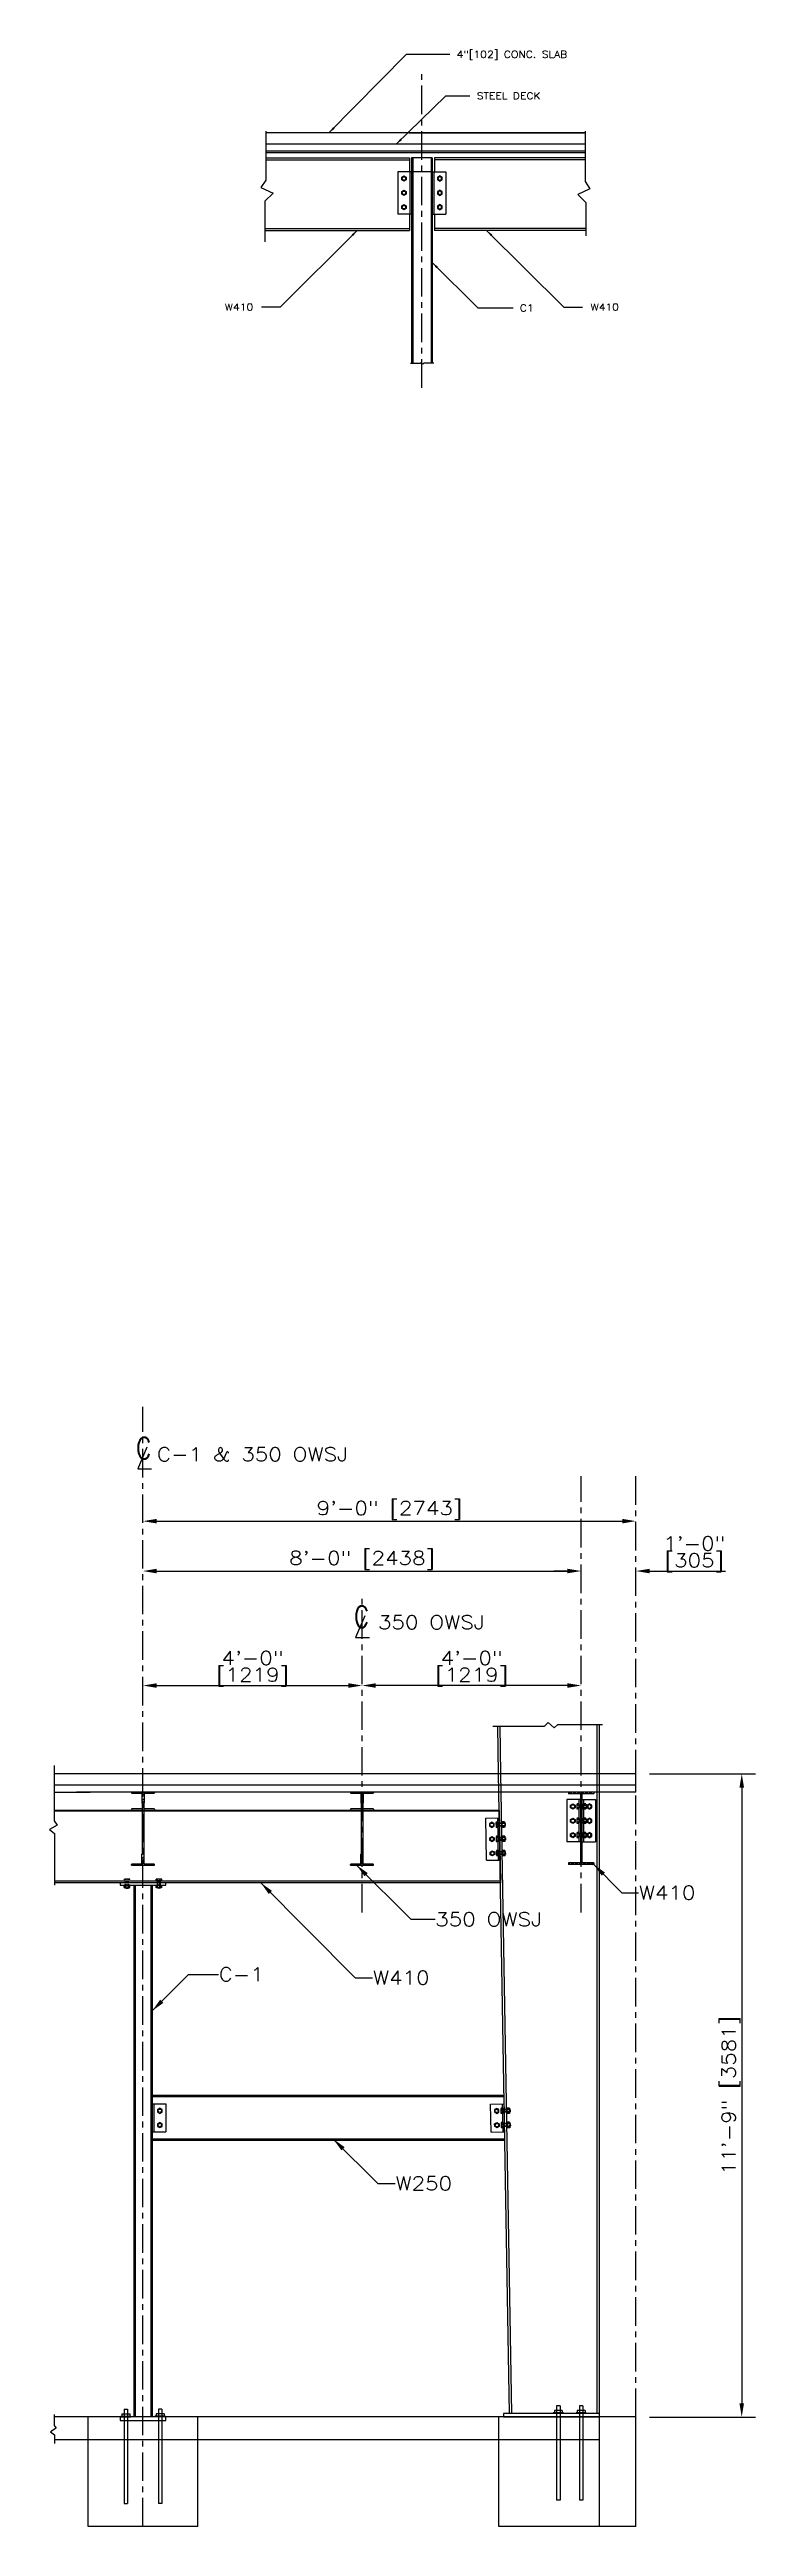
# Model space of a CAD drawing. Header units: inches. Extents: x -229 to 9761, y -1201 to 3580.
# Drawn here: x 7902 to 8056, y 2902 to 3445 of the extents above; entities that cross this region are included whole.
import ezdxf

# ---------------------------------------------------------------- set-up
doc = ezdxf.new("R2010")
doc.units = ezdxf.units.IN
doc.header["$MEASUREMENT"] = 0
doc.linetypes.add('CENTER', pattern=[2, 1.25, -0.25, 0.25, -0.25])
doc.linetypes.add('HIDDEN', pattern=[0.375, 0.25, -0.125])
doc.layers.get('0').update_dxf_attribs({"linetype": 'CONTINUOUS'})
doc.layers.get('DEFPOINTS').update_dxf_attribs({"linetype": 'CONTINUOUS'})
for name, color, linetype in [('Arch_Section_Truss', 45, 'CONTINUOUS'), ('C-241-1', 241, 'CONTINUOUS'), ('CENTER', 1, 'CENTER'), ('L1', 1, 'CONTINUOUS'), ('LAYER131A', 131, 'CONTINUOUS'), ('Section-Stiffener', 2, 'CONTINUOUS'), ('Struc_Section_BP', 135, 'CONTINUOUS'), ('Struc_Section_Conc', 71, 'CONTINUOUS'), ('Struc_Section_Dim', 5, 'CONTINUOUS'), ('Struc_Section_MachineBolt', 133, 'CONTINUOUS'), ('Struc_Section_PreEngCol', 150, 'CONTINUOUS'), ('Struc_Section_StAngle', 5, 'CONTINUOUS'), ('Struc_Section_Steel', 11, 'CONTINUOUS'), ('Struc_Steel_Beam', 22, 'CONTINUOUS'), ('Struc_Steel_Joist', 21, 'CONTINUOUS'), ('TEXT', 4, 'CONTINUOUS')]:
    doc.layers.add(name, color=color, linetype=linetype)
doc.styles.add('ROMANS', font='ROMANS.SHX', dxfattribs={"width": 0.8})
doc.styles.add('ROMANS-115', font='romans.shx', dxfattribs={"width": 1.15})
doc.dimstyles.new('48-ROMANS-115', dxfattribs={"dimtxt": 3, "dimasz": 3, "dimexe": 3, "dimexo": 3, "dimgap": 0.0625, "dimtad": 1, "dimdec": 4, "dimzin": 1, "dimdsep": 46, "dimlunit": 4, "dimtxsty": 'ROMANS-115', "dimcen": 0.0625, "dimclrd": 256, "dimclre": 256, "dimclrt": 256, "dimadec": 0, "dimazin": 0, "dimtfac": 1, "dimtdec": 4, "dimtofl": 0, "dimtmove": 0, "dimatfit": 0, "dimfxl": 1, "dimfrac": 2, "dimtolj": 1, "dimtzin": 0, "dimarcsym": 0})
doc.dimstyles.new('Copy of 12-ROMANS-115-PS-BPV', dxfattribs={"dimtxt": 0.0625, "dimasz": 0.0625, "dimexe": 0.0625, "dimexo": 0.0625, "dimgap": 0.0625, "dimtad": 1, "dimdec": 4, "dimlfac": 24, "dimzin": 1, "dimdsep": 46, "dimlunit": 4, "dimtxsty": 'ROMANS-115', "dimcen": 0.0625, "dimclrd": 256, "dimclre": 256, "dimclrt": 256, "dimadec": 0, "dimazin": 0, "dimtfac": 1, "dimtdec": 4, "dimtofl": 0, "dimtmove": 0, "dimatfit": 0, "dimfxl": 1, "dimfrac": 2, "dimtolj": 1, "dimtzin": 0, "dimarcsym": 0})
doc.dimstyles.new('Copy of 48-ROMANS-115-BPV', dxfattribs={"dimtxt": 3, "dimasz": 3, "dimexe": 3, "dimexo": 3, "dimgap": 0.0625, "dimtad": 1, "dimdec": 4, "dimzin": 1, "dimdsep": 46, "dimlunit": 4, "dimtxsty": 'ROMANS-115', "dimcen": 0.0625, "dimclrd": 256, "dimclre": 256, "dimclrt": 256, "dimadec": 0, "dimazin": 0, "dimtfac": 1, "dimtdec": 4, "dimtofl": 0, "dimtmove": 0, "dimatfit": 0, "dimfxl": 1, "dimfrac": 2, "dimtolj": 1, "dimtzin": 0, "dimarcsym": 0})

msp = doc.modelspace()

# ---------------------------------------------------------------- texts
at = {"layer": 'Struc_Section_Dim', "ltscale": 2, "style": 'ROMANS-115', "width": 1.15}
for s, p in [('C-1 & 350 OWSJ', (7925.245481, 3135.712242)), ('350 OWSJ', (7973.670135, 3098.884697))]:
    msp.add_text(s, height=3, dxfattribs=at).set_placement(p)
at = {"layer": 'Struc_Section_Dim', "ltscale": 2, "char_height": 3, "attachment_point": 1, "style": 'ROMANS-115'}
for s, insert in [('\\A1;W410', (8030.806917, 3042.591557)), ('350 OWSJ', (7986.226952, 3036.765145)), ('\\A1;C-1', (7938.761497, 3024.673601)), ('\\A1;W410', (7972.541846, 3023.947938)), ('W250', (7977.491343, 2978.850603))]:
    msp.add_mtext(s, dxfattribs=dict(at, insert=insert))
at = {"layer": 'Struc_Section_StAngle', "char_height": 1.5, "style": 'ROMANS-115'}
for s, insert, attachment_point in [('\\A1;4"[102] CONC. SLAB', (7990.902802, 3444.899884), 1), ('\\A1;STEEL DECK', (7995.323274, 3435.788097), 1), ('W410', (7940.128611, 3389.469015), 1), ('\\A1;C1', (8004.760348, 3389.28576), 1), ('W410', (8026.467764, 3389.469015), 3)]:
    msp.add_mtext(s, dxfattribs=dict(at, insert=insert, attachment_point=attachment_point))

# ---------------------------------------------------------------- blocks, each defined once
blk = doc.blocks.new('*D205')
at = {"layer": 'DEFPOINTS', "color": 0, "ltscale": 2}
for p in [(8030.19, 3122.55), (7922.19, 3121.15), (8030.19, 3121.15)]:
    blk.add_point(p, dxfattribs=at)
at = {"layer": 'Struc_Section_Dim', "lineweight": -2, "ltscale": 2}
blk.add_line((7925.19, 3122.55), (8027.19, 3122.55), dxfattribs=at)
at = {"layer": 'Struc_Section_Dim', "ltscale": 2}
for points in [[(7925.19, 3123.05), (7925.19, 3122.05), (7922.19, 3122.55)], [(8027.19, 3123.05), (8027.19, 3122.05), (8030.19, 3122.55)]]:
    blk.add_solid(points, dxfattribs=at)
at = {"layer": 'Struc_Section_Dim', "ltscale": 2, "insert": (7976.19, 3124.9), "char_height": 3, "attachment_point": 5, "style": 'ROMANS-115'}
blk.add_mtext('\\A1;9\'-0" [2743]', dxfattribs=at)
blk = doc.blocks.new('OWSJ')
at = {"layer": 'Arch_Section_Truss'}
h = blk.add_hatch(dxfattribs=at)
h.set_pattern_fill('STEEL', color=251, scale=8, style=0)
h.set_pattern_definition([(45, (-5931.7465, -886.3496), (-0.70710678, 0.70710678), []), (45, (-5931.7465, -885.8496), (-0.70710678, 0.70710678), [])])
h.paths.add_polyline_path([(-0.25, 13.62, 0.414214), (-0.12, 13.5), (0.12, 13.5, 0.414214), (0.25, 13.62), (0.25, 15.75), (2.37, 15.75, 0.414214), (2.5, 15.87), (2.5, 16), (-2.5, 16), (-2.5, 15.87, 0.414214), (-2.38, 15.75), (-0.25, 15.75)])
h.paths.add_polyline_path([(-0.25, 0.25), (-2.38, 0.25, 0.414214), (-2.5, 0.12), (-2.5, 0), (2.5, 0), (2.5, 0.12, 0.414214), (2.37, 0.25), (0.25, 0.25), (0.25, 2.37, 0.414214), (0.12, 2.5), (-0.12, 2.5, 0.414214), (-0.25, 2.37)])
at = {"layer": 'Arch_Section_Truss', "color": 140}
for p, q in [((-2.5, 16), (2.5, 16)), ((-2.5, 16), (-2.5, 15.87)), ((-2.5, 12.25), (-2.5, 12)), ((-2.5, 12), (-0.19, 12)), ((-2.38, 15.75), (-0.25, 15.75)), ((-2.38, 12.37), (-0.19, 12.37)), ((-0.25, 15.75), (-0.25, 13.62)), ((-0.19, 13.52), (-0.19, 2.48)), ((-0.19, 13.52), (-0.19, 12.37)), ((-0.12, 13.5), (0.12, 13.5)), ((0.19, 13.52), (0.19, 2.48)), ((0.19, 13.52), (0.19, 12.37)), ((0.19, 12.37), (2.37, 12.37)), ((0.19, 12), (2.5, 12)), ((0.25, 15.75), (2.37, 15.75)), ((0.25, 15.75), (0.25, 13.62)), ((2.5, 16), (2.5, 15.87)), ((2.5, 12.25), (2.5, 12)), ((-2.5, 0), (-2.5, 0.12)), ((-2.5, 0), (2.5, 0)), ((-2.38, 0.25), (-0.25, 0.25)), ((-0.25, 0.25), (-0.25, 2.37)), ((-0.12, 2.5), (0.12, 2.5)), ((0.25, 0.25), (0.25, 2.37)), ((0.25, 0.25), (2.37, 0.25)), ((2.5, 0), (2.5, 0.12))]:
    blk.add_line(p, q, dxfattribs=at)
for centre, start, end in [((-2.38, 15.87), 180, 270), ((-2.38, 12.25), 90, 180), ((-0.12, 13.62), 180, 270), ((0.12, 13.62), 270, 0), ((2.37, 12.25), 0, 90), ((2.37, 15.87), 270, 0), ((-2.38, 0.12), 90, 180), ((-0.12, 2.37), 90, 180), ((0.12, 2.37), 0, 90), ((2.37, 0.12), 0, 90)]:
    blk.add_arc(centre, 0.125, start, end, dxfattribs=at)
blk = doc.blocks.new('*D206')
at = {"layer": 'DEFPOINTS', "color": 0, "ltscale": 2}
for p in [(7922.19, 3111.92), (8018.19, 3111.92), (8018.19, 3111.61)]:
    blk.add_point(p, dxfattribs=at)
at = {"layer": 'Struc_Section_Dim', "lineweight": -2, "ltscale": 2}
blk.add_line((7925.19, 3111.61), (8015.19, 3111.61), dxfattribs=at)
at = {"layer": 'Struc_Section_Dim', "ltscale": 2}
for points in [[(7925.19, 3112.11), (7925.19, 3111.11), (7922.19, 3111.61)], [(8015.19, 3112.11), (8015.19, 3111.11), (8018.19, 3111.61)]]:
    blk.add_solid(points, dxfattribs=at)
at = {"layer": 'Struc_Section_Dim', "ltscale": 2, "insert": (7970.19, 3113.96), "char_height": 3, "attachment_point": 5, "style": 'ROMANS-115'}
blk.add_mtext('\\A1;8\'-0" [2438]', dxfattribs=at)
blk = doc.blocks.new('*D207')
at = {"layer": 'DEFPOINTS', "color": 0, "ltscale": 2}
for p in [(8018.19, 3111.61), (8030.19, 3111.61), (8030.19, 3111.61)]:
    blk.add_point(p, dxfattribs=at)
at = {"layer": 'Struc_Section_Dim', "lineweight": -2, "ltscale": 2}
for p, q in [((8015.19, 3111.61), (8012.19, 3111.61)), ((8033.19, 3111.61), (8049.78, 3111.61))]:
    blk.add_line(p, q, dxfattribs=at)
at = {"layer": 'Struc_Section_Dim', "ltscale": 2}
for points in [[(8015.19, 3112.11), (8015.19, 3111.11), (8018.19, 3111.61)], [(8033.19, 3112.11), (8033.19, 3111.11), (8030.19, 3111.61)]]:
    blk.add_solid(points, dxfattribs=at)
at = {"layer": 'Struc_Section_Dim', "ltscale": 2, "char_height": 3, "attachment_point": 5, "style": 'ROMANS-115'}
for s, insert in [('\\A1;1\'-0"', (8042.98, 3117.65)), ('\\A1;[305]', (8042.98, 3113.46))]:
    blk.add_mtext(s, dxfattribs=dict(at, insert=insert))
blk = doc.blocks.new('Hex Nut - 10 mm side')
at = {"color": 0, "linetype": 'Continuous'}
for p, q in [((-9.2, -6.8), (-9.2, 6.8)), ((-0.7, 9.1), (-8.5, 9.1)), ((-0.7, 4.5), (-8.5, 4.5)), ((0, -6.8), (0, 6.8)), ((-0.7, -4.5), (-8.5, -4.5)), ((-0.7, -9.1), (-8.5, -9.1))]:
    blk.add_line(p, q, dxfattribs=at)
for centre, radius, start, end in [((-5, 6.8), 4.19, 147.13278, 212.86722), ((6.6, 0), 15.7, 163.22135, 196.77865), ((-4.2, 6.8), 4.19, 327.13278, 32.86722), ((-15.7, 0), 15.7, 343.22135, 16.77865), ((-5, -6.8), 4.19, 147.13278, 212.86722), ((-4.2, -6.8), 4.19, 327.13278, 32.86722)]:
    blk.add_arc(centre, radius, start, end, dxfattribs=at)
blk = doc.blocks.new('MachBolt')
at = {"layer": 'C-241-1', "color": 133, "linetype": 'HIDDEN', "ltscale": 0.05}
for p, q in [((-0.6, 1.62), (-0.6, 1.97)), ((-0.6, 1.62), (0.6, 1.62)), ((-0.47, 1.62), (-0.6, 1.62)), ((-0.47, 1.58), (-0.47, 1.62)), ((-0.47, 1.58), (0.47, 1.58)), ((-0.45, 2.01), (0.45, 2.01)), ((-0.32, 1.44), (0.32, 1.44)), ((-0.32, 0.11), (0.32, 0.11)), ((-0.22, 0), (-0.32, 0.11)), ((-0.3, 1.62), (-0.3, 1.97)), ((-0.22, 0), (0.22, 0)), ((0.22, 0), (0.32, 0.11)), ((0.3, 1.62), (0.3, 1.97)), ((0.47, 1.62), (0.6, 1.62)), ((0.47, 1.58), (0.47, 1.62)), ((0.6, 1.62), (0.6, 1.97))]:
    blk.add_line(p, q, dxfattribs=at)
at = {"layer": 'C-241-1', "color": 133, "linetype": 'HIDDEN', "ltscale": 0.5}
for p, q in [((-0.32, 0.11), (-0.32, 1.58)), ((-0.22, 0.11), (-0.22, 1.44)), ((0.22, 0.11), (0.22, 1.44)), ((0.32, 0.11), (0.32, 1.58))]:
    blk.add_line(p, q, dxfattribs=at)
at = {"layer": 'C-241-1', "color": 133, "linetype": 'HIDDEN', "ltscale": 0.05}
for centre, radius, start, end in [((-0.45, 1.74), 0.275, 57.1328, 122.8672), ((0, 0.98), 1.03, 73.2213, 106.7787), ((0.45, 1.74), 0.275, 57.1328, 122.8672)]:
    blk.add_arc(centre, radius, start, end, dxfattribs=at)
at = {"layer": 'C-241-1', "color": 133, "linetype": 'HIDDEN', "ltscale": 0.05, "xscale": 0.06561666666584642, "yscale": 0.06561666666584642, "zscale": 0.06561666666666667, "rotation": 270}
blk.add_blockref('Hex Nut - 10 mm side', (0, 0.11), dxfattribs=at)
blk = doc.blocks.new('outstandingconn1')
at = {"layer": 'Struc_Section_MachineBolt', "ltscale": 2}
for points in [[(1.2, 4.36), (1.69, 4.08), (2.18, 4.36), (2.18, 4.92), (1.69, 5.2), (1.2, 4.92)], [(1.2, 1.22), (1.69, 0.94), (2.18, 1.22), (2.18, 1.78), (1.69, 2.06), (1.2, 1.78)]]:
    blk.add_lwpolyline(points, close=True, dxfattribs=at)
for centre in [(1.69, 4.64), (1.69, 1.5)]:
    blk.add_circle(centre, 0.375, dxfattribs=at)
at = {"layer": 'Struc_Section_Steel', "color": 131, "ltscale": 2}
for p, q in [((0, 6.14), (3, 6.14)), ((0, 6.14), (0, 0)), ((0.38, 6.14), (0.38, 0)), ((3, 6.14), (3, 0)), ((0, 0), (3, 0))]:
    blk.add_line(p, q, dxfattribs=at)
blk = doc.blocks.new('outstandingconn2')
at = {"layer": 'Struc_Section_MachineBolt', "ltscale": 2}
for points in [[(-1.2, 7.5), (-1.69, 7.22), (-2.18, 7.5), (-2.18, 8.06), (-1.69, 8.34), (-1.2, 8.06)], [(-1.2, 4.36), (-1.69, 4.08), (-2.18, 4.36), (-2.18, 4.92), (-1.69, 5.2), (-1.2, 4.92)], [(-1.2, 1.22), (-1.69, 0.94), (-2.18, 1.22), (-2.18, 1.78), (-1.69, 2.06), (-1.2, 1.78)]]:
    blk.add_lwpolyline(points, close=True, dxfattribs=at)
for centre in [(-1.69, 7.78), (-1.69, 4.64), (-1.69, 1.5)]:
    blk.add_circle(centre, 0.375, dxfattribs=at)
at = {"layer": 'Struc_Section_Steel', "color": 131, "ltscale": 2}
for p, q in [((-3, 9.28), (-3, 0)), ((0, 9.28), (-3, 9.28)), ((-0.38, 9.28), (-0.38, 0)), ((0, 9.28), (0, 0)), ((0, 0), (-3, 0))]:
    blk.add_line(p, q, dxfattribs=at)
blk = doc.blocks.new('CLMARK')
at = {"layer": 'TEXT'}
for p, q in [((1.5, 4.6), (-3.6, -7.6)), ((-3.6, -7.6), (4.1, -7.6))]:
    blk.add_line(p, q, dxfattribs=at)
at = {"layer": 'TEXT', "style": 'ROMANS', "width": 0.8}
blk.add_text('C', height=12, dxfattribs=at).set_placement((-4.6, -1.9))
blk = doc.blocks.new('*D190')
at = {"layer": 'DEFPOINTS', "color": 0, "ltscale": 2}
for p in [(7970.19, 3086.51), (7922.19, 3083.05), (7970.19, 3083.05)]:
    blk.add_point(p, dxfattribs=at)
at = {"layer": 'Struc_Section_Dim', "lineweight": -2, "ltscale": 2}
blk.add_line((7925.19, 3086.51), (7967.19, 3086.51), dxfattribs=at)
at = {"layer": 'Struc_Section_Dim', "ltscale": 2}
for points in [[(7925.19, 3087.01), (7925.19, 3086.01), (7922.19, 3086.51)], [(7967.19, 3087.01), (7967.19, 3086.01), (7970.19, 3086.51)]]:
    blk.add_solid(points, dxfattribs=at)
at = {"layer": 'Struc_Section_Dim', "ltscale": 2, "char_height": 3, "attachment_point": 5, "style": 'ROMANS-115'}
for s, insert in [('\\A1;[1219]', (7946.19, 3088.36)), ('\\A1;4\'-0"', (7946.19, 3092.55))]:
    blk.add_mtext(s, dxfattribs=dict(at, insert=insert))
blk = doc.blocks.new('*D191')
at = {"layer": 'DEFPOINTS', "color": 0, "ltscale": 2}
for p in [(7970.19, 3086.51), (7970.19, 3083.05), (8018.19, 3083.05)]:
    blk.add_point(p, dxfattribs=at)
at = {"layer": 'Struc_Section_Dim', "lineweight": -2, "ltscale": 2}
blk.add_line((8015.19, 3086.51), (7973.19, 3086.51), dxfattribs=at)
at = {"layer": 'Struc_Section_Dim', "ltscale": 2}
for points in [[(7973.19, 3087.01), (7973.19, 3086.01), (7970.19, 3086.51)], [(8015.19, 3087.01), (8015.19, 3086.01), (8018.19, 3086.51)]]:
    blk.add_solid(points, dxfattribs=at)
at = {"layer": 'Struc_Section_Dim', "ltscale": 2, "char_height": 3, "attachment_point": 5, "style": 'ROMANS-115'}
for s, insert in [('\\A1;[1219]', (7994.19, 3088.36)), ('\\A1;4\'-0"', (7994.19, 3092.55))]:
    blk.add_mtext(s, dxfattribs=dict(at, insert=insert))
blk = doc.blocks.new('*D183')
at = {"layer": 'DEFPOINTS', "color": 0, "ltscale": 2}
for p in [(8030.19, 3067.14), (8030.19, 2926.14), (8053.37, 2926.14)]:
    blk.add_point(p, dxfattribs=at)
at = {"layer": 'Section-Stiffener', "lineweight": -2, "ltscale": 2}
for p, q in [((8033.19, 3067.14), (8056.37, 3067.14)), ((8053.37, 3064.14), (8053.37, 2929.14)), ((8033.19, 2926.14), (8056.37, 2926.14))]:
    blk.add_line(p, q, dxfattribs=at)
at = {"layer": 'Section-Stiffener', "ltscale": 2}
for points in [[(8052.87, 3064.14), (8053.87, 3064.14), (8053.37, 3067.14)], [(8052.87, 2929.14), (8053.87, 2929.14), (8053.37, 2926.14)]]:
    blk.add_solid(points, dxfattribs=at)
at = {"layer": 'Section-Stiffener', "ltscale": 2, "insert": (8051.02, 2996.64), "char_height": 3, "attachment_point": 5, "rotation": 90, "style": 'ROMANS-115'}
blk.add_mtext('\\A1;11\'-9" [3581]', dxfattribs=at)

# ---------------------------------------------------------------- dimensions: what is measured, and where the dimension line sits
at = {"layer": 'Section-Stiffener', "ltscale": 2}
dim = msp.add_linear_dim(base=(8053.36908, 2926.144803), p1=(8030.185543, 3067.144803), p2=(8030.185543, 2926.144803), angle=90, dimstyle='48-ROMANS-115', dxfattribs=at)
dim.commit()
dim.dimension.update_dxf_attribs({"geometry": '*D183', "text_midpoint": (8051.020865, 2996.644803)})
at = {"layer": 'Struc_Section_Dim', "ltscale": 2}
for base, p1, p2, dimstyle, override, picture, middle in [((8030.185543, 3122.549964), (7922.185543, 3121.148538), (8030.185543, 3121.148538), '48-ROMANS-115', {"dimse1": 1, "dimse2": 1}, '*D205', (7976.185543, 3124.898178)), ((8018.185543, 3111.608425), (7922.185543, 3111.916784), (8018.185543, 3111.916784), '48-ROMANS-115', {"dimse1": 1, "dimse2": 1}, '*D206', (7970.185543, 3113.95664)), ((8030.185543, 3111.608425), (8018.185543, 3111.608425), (8030.185543, 3111.608425), 'Copy of 48-ROMANS-115-BPV', {"dimpost": '\\X', "dimse1": 1, "dimse2": 1}, '*D207', (8042.983757, 3115.804854)), ((7970.185543, 3086.508779), (7922.185543, 3083.045764), (7970.185543, 3083.045764), 'Copy of 48-ROMANS-115-BPV', {"dimpost": '\\X', "dimse1": 1, "dimse2": 1}, '*D190', (7946.185543, 3090.705208))]:
    dim = msp.add_linear_dim(base=base, p1=p1, p2=p2, dimstyle=dimstyle, override=override, dxfattribs=at)
    dim.commit()
    dim.dimension.update_dxf_attribs({"geometry": picture, "text_midpoint": middle})
dim = msp.add_linear_dim(base=(7970.185543, 3086.508779), p1=(8018.185543, 3083.045764), p2=(7970.185543, 3083.045764), angle=180, dimstyle='Copy of 48-ROMANS-115-BPV', override={"dimpost": '\\X', "dimse1": 1, "dimse2": 1}, dxfattribs=at)
dim.commit()
dim.dimension.update_dxf_attribs({"geometry": '*D191', "text_midpoint": (7994.185543, 3090.705208)})

# ---------------------------------------------------------------- hatches: boundary and pattern name
at = {"layer": 'Struc_Steel_Beam'}
h = msp.add_hatch(dxfattribs=at)
h.set_pattern_fill('STEEL', color=256, scale=5, style=0)
h.set_pattern_definition([(135, (8178.1083, 3079.0992), (0.4419417, 0.4419417), []), (135, (8178.1083, 3079.4117), (0.4419417, 0.4419417), [])])
h.paths.add_polyline_path([(8020.935543, 3063.144803), (8020.935543, 3062.769803), (8018.310543, 3062.769803), (8018.310543, 3047.644803), (8020.935543, 3047.644803), (8020.935543, 3047.269803), (8018.185543, 3047.269803), (8018.185543, 3063.144803)])
h.paths.add_polyline_path([(8015.435543, 3062.769803), (8015.435543, 3063.144803), (8018.185543, 3063.144803), (8018.185543, 3047.269803), (8015.435543, 3047.269803), (8015.435543, 3047.644803), (8018.060543, 3047.644803), (8018.060543, 3062.769803)])

# ---------------------------------------------------------------- linework, layer by layer
at = {"layer": 'C-241-1', "ltscale": 0.05}
for p, q in [((8017.257356, 3060.442248), (8017.257356, 3059.547357)), ((8017.646793, 3060.591397), (8017.301355, 3060.591397)), ((8017.646793, 3060.2931), (8017.301355, 3060.2931)), ((8017.646793, 3059.696506), (8017.301355, 3059.696506)), ((8017.646793, 3059.398209), (8017.301355, 3059.398209)), ((8017.646793, 3057.451397), (8017.301355, 3057.451397)), ((8017.646793, 3060.591397), (8017.646793, 3059.398209)), ((8017.646793, 3060.46626), (8017.646793, 3060.591397)), ((8017.685543, 3060.46626), (8017.646793, 3060.46626)), ((8017.646793, 3059.523345), (8017.646793, 3059.398209)), ((8017.685543, 3059.523345), (8017.646793, 3059.523345)), ((8017.646793, 3057.451397), (8017.646793, 3056.258209)), ((8017.646793, 3057.32626), (8017.646793, 3057.451397)), ((8017.685543, 3057.32626), (8017.646793, 3057.32626)), ((8017.685543, 3060.46626), (8017.685543, 3059.523345)), ((8017.685543, 3057.32626), (8017.685543, 3056.383345)), ((8017.830855, 3060.317719), (8017.830855, 3059.671887)), ((8019.286167, 3060.317719), (8019.286167, 3059.671887)), ((8019.392729, 3060.211157), (8019.286167, 3060.317719)), ((8019.392729, 3059.778449), (8019.286167, 3059.671887)), ((8019.392729, 3060.211157), (8019.392729, 3059.778449)), ((7999.524807, 3056.429591), (7999.540085, 3055.53483)), ((7999.91164, 3056.585367), (7999.566253, 3056.579469)), ((7999.916733, 3056.287113), (7999.571346, 3056.281215)), ((7999.578161, 3053.305046), (7999.593439, 3052.410286)), ((7999.926919, 3055.690606), (7999.581532, 3055.684708)), ((7999.932012, 3055.392352), (7999.586624, 3055.386455)), ((7999.964994, 3053.460822), (7999.619607, 3053.454924)), ((7999.970087, 3053.162569), (7999.6247, 3053.156671)), ((7999.980273, 3052.566061), (7999.634886, 3052.560164)), ((7999.985366, 3052.267808), (7999.639978, 3052.26191)), ((7999.91164, 3056.585367), (7999.932012, 3055.392352)), ((7999.913777, 3056.460248), (7999.91164, 3056.585367)), ((7999.952521, 3056.46091), (7999.913777, 3056.460248)), ((7999.968619, 3055.518132), (7999.929875, 3055.517471)), ((7999.929875, 3055.517471), (7999.932012, 3055.392352)), ((7999.952521, 3056.46091), (7999.968619, 3055.518132)), ((7999.964994, 3053.460822), (7999.985366, 3052.267808)), ((7999.967131, 3053.335704), (7999.964994, 3053.460822)), ((8000.005875, 3053.336365), (7999.967131, 3053.335704)), ((8000.021974, 3052.393588), (7999.983229, 3052.392926)), ((7999.983229, 3052.392926), (7999.985366, 3052.267808)), ((8000.005875, 3053.336365), (8000.021974, 3052.393588)), ((8000.100348, 3056.314871), (8000.111374, 3055.669133)), ((8000.153702, 3053.190327), (8000.164728, 3052.544589)), ((8001.430466, 3056.337584), (8001.441492, 3055.691846)), ((8001.538832, 3056.232856), (8001.430466, 3056.337584)), ((8001.54622, 3055.800212), (8001.441492, 3055.691846)), ((8001.48382, 3053.213039), (8001.494846, 3052.567301)), ((8001.592186, 3053.108312), (8001.48382, 3053.213039)), ((8001.599574, 3052.675668), (8001.494846, 3052.567301)), ((8001.538832, 3056.232856), (8001.54622, 3055.800212)), ((8001.592186, 3053.108312), (8001.599574, 3052.675668)), ((8017.257356, 3057.302248), (8017.257356, 3056.407357)), ((8017.257356, 3054.162248), (8017.257356, 3053.267357)), ((8017.646793, 3057.1531), (8017.301355, 3057.1531)), ((8017.646793, 3056.556506), (8017.301355, 3056.556506)), ((8017.646793, 3056.258209), (8017.301355, 3056.258209)), ((8017.646793, 3054.311397), (8017.301355, 3054.311397)), ((8017.646793, 3054.0131), (8017.301355, 3054.0131)), ((8017.646793, 3053.416506), (8017.301355, 3053.416506)), ((8017.646793, 3053.118209), (8017.301355, 3053.118209)), ((8017.646793, 3056.383345), (8017.646793, 3056.258209)), ((8017.685543, 3056.383345), (8017.646793, 3056.383345)), ((8017.646793, 3054.311397), (8017.646793, 3053.118209)), ((8017.646793, 3054.18626), (8017.646793, 3054.311397)), ((8017.685543, 3054.18626), (8017.646793, 3054.18626)), ((8017.646793, 3053.243345), (8017.646793, 3053.118209)), ((8017.685543, 3053.243345), (8017.646793, 3053.243345)), ((8017.685543, 3054.18626), (8017.685543, 3053.243345)), ((8017.830855, 3057.177719), (8017.830855, 3056.531887)), ((8017.830855, 3054.037719), (8017.830855, 3053.391887)), ((8019.286167, 3057.177719), (8019.286167, 3056.531887)), ((8019.392729, 3057.071157), (8019.286167, 3057.177719)), ((8019.392729, 3056.638449), (8019.286167, 3056.531887)), ((8019.286167, 3054.037719), (8019.286167, 3053.391887)), ((8019.392729, 3053.931157), (8019.286167, 3054.037719)), ((8019.392729, 3053.498449), (8019.286167, 3053.391887)), ((8019.392729, 3057.071157), (8019.392729, 3056.638449)), ((8019.392729, 3053.931157), (8019.392729, 3053.498449)), ((7999.646793, 3049.285741), (7999.631515, 3050.180502)), ((8000.018348, 3050.336278), (7999.672961, 3050.33038)), ((8000.023441, 3050.038024), (7999.678054, 3050.032126)), ((8000.033627, 3049.441517), (7999.68824, 3049.435619)), ((8000.03872, 3049.143263), (7999.693333, 3049.137366)), ((8000.03872, 3049.143263), (8000.018348, 3050.336278)), ((8000.020485, 3050.211159), (8000.018348, 3050.336278)), ((8000.059229, 3050.211821), (8000.020485, 3050.211159)), ((8000.075328, 3049.269043), (8000.036583, 3049.268382)), ((8000.036583, 3049.268382), (8000.03872, 3049.143263)), ((8000.075328, 3049.269043), (8000.059229, 3050.211821)), ((8000.218082, 3049.420044), (8000.207056, 3050.065782)), ((8001.5482, 3049.442757), (8001.537174, 3050.088495)), ((8001.64554, 3049.983767), (8001.537174, 3050.088495)), ((8001.652928, 3049.551123), (8001.5482, 3049.442757)), ((8001.652928, 3049.551123), (8001.64554, 3049.983767)), ((7925.088949, 3043.683553), (7925.088949, 3044.02899)), ((7926.282137, 3043.683553), (7925.088949, 3043.683553)), ((7925.214085, 3043.683553), (7925.088949, 3043.683553)), ((7925.214085, 3043.644803), (7925.214085, 3043.683553)), ((7926.157, 3043.644803), (7925.214085, 3043.644803)), ((7926.132988, 3044.072989), (7925.238097, 3044.072989)), ((7926.008459, 3043.499491), (7925.362627, 3043.499491)), ((7926.008459, 3042.169179), (7925.362627, 3042.169179)), ((7925.469189, 3042.062617), (7925.362627, 3042.169179)), ((7925.387246, 3043.683553), (7925.387246, 3044.02899)), ((7925.901897, 3042.062617), (7925.469189, 3042.062617)), ((7925.901897, 3042.062617), (7926.008459, 3042.169179)), ((7925.98384, 3043.683553), (7925.98384, 3044.02899)), ((7926.157, 3043.683553), (7926.282137, 3043.683553)), ((7926.157, 3043.644803), (7926.157, 3043.683553)), ((7926.282137, 3043.683553), (7926.282137, 3044.02899)), ((8000.595896, 2993.703904), (8000.611175, 2992.809143)), ((8000.98273, 2993.85968), (8000.637342, 2993.853782)), ((8000.987823, 2993.561426), (8000.642435, 2993.555528)), ((8000.998008, 2992.964919), (8000.652621, 2992.959021)), ((8001.003101, 2992.666666), (8000.657714, 2992.660768)), ((8000.98273, 2993.85968), (8001.003101, 2992.666666)), ((8000.984866, 2993.734561), (8000.98273, 2993.85968)), ((8001.02361, 2993.735223), (8000.984866, 2993.734561)), ((8001.039709, 2992.792446), (8001.000965, 2992.791784)), ((8001.000965, 2992.791784), (8001.003101, 2992.666666)), ((8001.02361, 2993.735223), (8001.039709, 2992.792446)), ((8001.171438, 2993.589184), (8001.182464, 2992.943446)), ((8002.501555, 2993.611897), (8002.512582, 2992.966159)), ((8002.609921, 2993.50717), (8002.501555, 2993.611897)), ((8002.617309, 2993.074525), (8002.512582, 2992.966159)), ((8002.609921, 2993.50717), (8002.617309, 2993.074525)), ((8000.64925, 2990.579359), (8000.664529, 2989.684599)), ((8001.036084, 2990.735135), (8000.690696, 2990.729237)), ((8001.041177, 2990.436882), (8000.695789, 2990.430984)), ((8001.051362, 2989.840375), (8000.705975, 2989.834477)), ((8001.056455, 2989.542121), (8000.711068, 2989.536223)), ((8001.036084, 2990.735135), (8001.056455, 2989.542121)), ((8001.03822, 2990.610017), (8001.036084, 2990.735135)), ((8001.076964, 2990.610678), (8001.03822, 2990.610017)), ((8001.093063, 2989.667901), (8001.054319, 2989.667239)), ((8001.054319, 2989.667239), (8001.056455, 2989.542121)), ((8001.076964, 2990.610678), (8001.093063, 2989.667901)), ((8001.224792, 2990.46464), (8001.235818, 2989.818902)), ((8002.554909, 2990.487352), (8002.565936, 2989.841614)), ((8002.663275, 2990.382625), (8002.554909, 2990.487352)), ((8002.670663, 2989.949981), (8002.565936, 2989.841614)), ((8002.663275, 2990.382625), (8002.670663, 2989.949981))]:
    msp.add_line(p, q, dxfattribs=at)
at = {"layer": 'C-241-1', "ltscale": 0.5}
for p, q in [((8019.286167, 3060.317719), (8017.685543, 3060.317719)), ((8019.286167, 3059.671887), (8017.685543, 3059.671887)), ((8019.286167, 3060.211157), (8017.830855, 3060.211157)), ((8019.286167, 3059.778449), (8017.830855, 3059.778449)), ((8001.430466, 3056.337584), (7999.955057, 3056.31239)), ((8001.441492, 3055.691846), (7999.966083, 3055.666652)), ((8001.48382, 3053.213039), (8000.008411, 3053.187846)), ((8001.494846, 3052.567301), (8000.019437, 3052.542108)), ((8001.432285, 3056.231037), (8000.102167, 3056.208324)), ((8001.439673, 3055.798393), (8000.109555, 3055.77568)), ((8001.485639, 3053.106493), (8000.155521, 3053.08378)), ((8001.493027, 3052.673848), (8000.162909, 3052.651135)), ((8019.286167, 3057.177719), (8017.685543, 3057.177719)), ((8019.286167, 3056.531887), (8017.685543, 3056.531887)), ((8019.286167, 3054.037719), (8017.685543, 3054.037719)), ((8019.286167, 3053.391887), (8017.685543, 3053.391887)), ((8019.286167, 3057.071157), (8017.830855, 3057.071157)), ((8019.286167, 3056.638449), (8017.830855, 3056.638449)), ((8019.286167, 3053.931157), (8017.830855, 3053.931157)), ((8019.286167, 3053.498449), (8017.830855, 3053.498449)), ((8001.537174, 3050.088495), (8000.061765, 3050.063301)), ((8001.5482, 3049.442757), (8000.072791, 3049.417563)), ((8001.538993, 3049.981948), (8000.208875, 3049.959235)), ((8001.546381, 3049.549304), (8000.216263, 3049.526591)), ((7925.362627, 3042.169179), (7925.362627, 3043.644803)), ((7925.469189, 3042.169179), (7925.469189, 3043.499491)), ((7925.901897, 3042.169179), (7925.901897, 3043.499491)), ((7926.008459, 3042.169179), (7926.008459, 3043.644803)), ((8002.501555, 2993.611897), (8001.026147, 2993.586703)), ((8002.512582, 2992.966159), (8001.037173, 2992.940965)), ((8002.503375, 2993.50535), (8001.173257, 2993.482637)), ((8002.510762, 2993.072706), (8001.180645, 2993.049993)), ((8002.554909, 2990.487352), (8001.079501, 2990.462159)), ((8002.565936, 2989.841614), (8001.090527, 2989.816421)), ((8002.556729, 2990.380806), (8001.226611, 2990.358093)), ((8002.564116, 2989.948161), (8001.233999, 2989.925448))]:
    msp.add_line(p, q, dxfattribs=at)
at = {"layer": 'C-241-1'}
for p, q in [((7918.05946, 2927.866452), (7918.05946, 2926.825215)), ((7918.05946, 2927.866452), (7918.811625, 2927.866452)), ((7918.811625, 2927.866452), (7918.811625, 2926.825215)), ((7925.55946, 2927.866452), (7925.55946, 2926.825215)), ((7926.311625, 2927.866452), (7925.55946, 2927.866452)), ((7926.311625, 2927.866452), (7926.311625, 2926.825215)), ((8014.306471, 2927.08037), (8012.064615, 2927.08037)), ((8012.064615, 2927.08037), (8012.064615, 2926.894803)), ((8014.056471, 2927.575215), (8012.314615, 2927.575215)), ((8012.314615, 2927.575215), (8012.314615, 2927.08037)), ((8012.80946, 2928.616452), (8012.80946, 2927.575215)), ((8013.561625, 2928.616452), (8012.80946, 2928.616452)), ((8013.561625, 2928.616452), (8013.561625, 2927.575215)), ((8014.056471, 2927.575215), (8014.056471, 2927.08037)), ((8014.306471, 2927.08037), (8014.306471, 2926.894803)), ((8019.306471, 2927.08037), (8017.064615, 2927.08037)), ((8017.064615, 2927.08037), (8017.064615, 2926.894803)), ((8019.056471, 2927.575215), (8017.314615, 2927.575215)), ((8017.314615, 2927.575215), (8017.314615, 2927.08037)), ((8017.80946, 2928.616452), (8017.80946, 2927.575215)), ((8018.561625, 2928.616452), (8017.80946, 2928.616452)), ((8018.561625, 2928.616452), (8018.561625, 2927.575215)), ((8019.056471, 2927.575215), (8019.056471, 2927.08037)), ((8019.306471, 2927.08037), (8019.306471, 2926.894803)), ((7917.314615, 2926.33037), (7919.556471, 2926.33037)), ((7917.314615, 2926.33037), (7917.314615, 2926.144803)), ((7917.314615, 2926.144803), (7919.556471, 2926.144803)), ((7917.564615, 2926.825215), (7919.306471, 2926.825215)), ((7917.564615, 2926.825215), (7917.564615, 2926.33037)), ((7919.306471, 2926.825215), (7919.306471, 2926.33037)), ((7919.556471, 2926.33037), (7919.556471, 2926.144803)), ((7927.056471, 2926.33037), (7924.814615, 2926.33037)), ((7924.814615, 2926.33037), (7924.814615, 2926.144803)), ((7927.056471, 2926.144803), (7924.814615, 2926.144803)), ((7926.806471, 2926.825215), (7925.064615, 2926.825215)), ((7925.064615, 2926.825215), (7925.064615, 2926.33037)), ((7926.806471, 2926.825215), (7926.806471, 2926.33037)), ((7927.056471, 2926.33037), (7927.056471, 2926.144803)), ((8014.306471, 2926.894803), (8012.064615, 2926.894803)), ((8019.306471, 2926.894803), (8017.064615, 2926.894803))]:
    msp.add_line(p, q, dxfattribs=at)
at = {"layer": 'C-241-1', "ltscale": 10}
for p, q in [((8012.80946, 2927.575215), (8012.80946, 2907.894803)), ((8013.561625, 2927.575215), (8013.561625, 2907.894803)), ((8017.80946, 2927.575215), (8017.80946, 2907.894803)), ((8018.561625, 2927.575215), (8018.561625, 2907.894803)), ((7918.05946, 2926.825215), (7918.05946, 2907.144803)), ((7918.811625, 2926.825215), (7918.811625, 2907.144803)), ((7925.55946, 2926.825215), (7925.55946, 2907.144803)), ((7926.311625, 2926.825215), (7926.311625, 2907.144803)), ((8013.561625, 2907.894803), (8012.80946, 2907.894803)), ((8018.561625, 2907.894803), (8017.80946, 2907.894803))]:
    msp.add_line(p, q, dxfattribs=at)
at = {"layer": 'C-241-1', "ltscale": 2}
for p, q in [((7918.05946, 2907.144803), (7918.811625, 2907.144803)), ((7926.311625, 2907.144803), (7925.55946, 2907.144803))]:
    msp.add_line(p, q, dxfattribs=at)
at = {"layer": 'C-241-1', "ltscale": 0.05}
for centre, radius, start, end in [((8017.53218, 3060.442248), 0.274824, 147.13278, 212.86722), ((8018.290687, 3059.994803), 1.033331, 163.22135, 196.77865), ((8017.53218, 3059.547357), 0.274824, 147.13278, 212.86722), ((8017.53218, 3057.302248), 0.274824, 147.13278, 212.86722), ((7999.79959, 3056.434283), 0.274824, 148.11105469, 213.84549469), ((8000.565627, 3055.999853), 1.033331, 164.19962469, 197.75692469), ((7999.814869, 3055.539522), 0.274824, 148.11105469, 213.84549469), ((7999.852944, 3053.309739), 0.274824, 148.11105469, 213.84549469), ((8000.618981, 3052.875308), 1.033331, 164.19962469, 197.75692469), ((7999.868223, 3052.414978), 0.274824, 148.11105469, 213.84549469), ((8018.290687, 3056.854803), 1.033331, 163.22135, 196.77865), ((8017.53218, 3056.407357), 0.274824, 147.13278, 212.86722), ((8017.53218, 3054.162248), 0.274824, 147.13278, 212.86722), ((8018.290687, 3053.714803), 1.033331, 163.22135, 196.77865), ((8017.53218, 3053.267357), 0.274824, 147.13278, 212.86722), ((7999.906298, 3050.185194), 0.274824, 148.11105469, 213.84549469), ((8000.672335, 3049.750764), 1.033331, 164.19962469, 197.75692469), ((7999.921577, 3049.290433), 0.274824, 148.11105469, 213.84549469), ((7925.238097, 3043.798166), 0.274824, 57.13278, 122.86722), ((7925.685543, 3043.039658), 1.033331, 73.22135, 106.77865), ((7926.132988, 3043.798166), 0.274824, 57.13278, 122.86722), ((8000.87068, 2993.708596), 0.274824, 148.11105469, 213.84549469), ((8001.636716, 2993.274166), 1.033331, 164.19962469, 197.75692469), ((8000.885959, 2992.813835), 0.274824, 148.11105469, 213.84549469), ((8000.924034, 2990.584052), 0.274824, 148.11105469, 213.84549469), ((8001.69007, 2990.149622), 1.033331, 164.19962469, 197.75692469), ((8000.939313, 2989.689291), 0.274824, 148.11105469, 213.84549469)]:
    msp.add_arc(centre, radius, start, end, dxfattribs=at)
at = {"layer": 'CENTER', "ltscale": 5}
for p, q in [((7983.298187, 3371.039464), (7983.298187, 3440.444899)), ((7922.185543, 2902.144803), (7922.185543, 3147.614272)), ((8018.185543, 3036.783964), (8018.185543, 3132.406217)), ((8030.185543, 2926.144803), (8030.185543, 3132.406217)), ((7970.185543, 3036.783964), (7970.185543, 3105.690636))]:
    msp.add_line(p, q, dxfattribs=at)
at = {"layer": 'L1'}
for p, q in [((7949.093546, 3427.306851), (7949.093546, 3416.531473)), ((8019.029661, 3427.306851), (8019.029661, 3416.234878)), ((7949.093546, 3416.531473), (7948.036162, 3414.947092)), ((8019.029661, 3416.234878), (8020.087045, 3414.650498)), ((7948.036162, 3414.947092), (7950.679626, 3413.715763)), ((7950.679626, 3413.715763), (7948.917315, 3411.922545)), ((7948.917315, 3411.922545), (7948.917315, 3403.024268)), ((8020.087045, 3414.650498), (8017.443581, 3413.419169)), ((8017.443581, 3413.419169), (8019.205892, 3411.625951)), ((8019.205892, 3411.625951), (8019.205892, 3404.307569))]:
    msp.add_line(p, q, dxfattribs=at)
at = {"layer": 'LAYER131A'}
for p, q in [((7985.548187, 3421.406927), (7981.048187, 3421.406927)), ((7981.048187, 3421.406927), (7981.048187, 3376.452403)), ((7985.548187, 3421.406927), (7985.548187, 3376.476172)), ((7985.548187, 3418.406927), (7981.048187, 3418.406927)), ((7980.815719, 3376.452403), (7982.921748, 3376.452403)), ((7982.921748, 3376.452403), (7983.135905, 3376.595028)), ((7983.135905, 3376.595028), (7983.492836, 3376.214691)), ((7983.492836, 3376.214691), (7983.754588, 3376.476172)), ((7983.754588, 3376.476172), (7985.932, 3376.476172)), ((7920.185543, 3042.769803), (7920.185543, 2926.144803)), ((7924.185543, 3042.769803), (7924.185543, 2926.144803))]:
    msp.add_line(p, q, dxfattribs=at)
at = {"layer": 'Struc_Section_BP', "ltscale": 2}
for points in [[(7917.185543, 3042.769803), (7927.185543, 3042.769803), (7927.185543, 3043.269803), (7917.185543, 3043.269803)], [(7917.185543, 2925.394803), (7927.185543, 2925.394803), (7927.185543, 2926.144803), (7917.185543, 2926.144803)], [(8001.185543, 2926.144803), (8022.185543, 2926.144803), (8022.185543, 2926.894803), (8001.185543, 2926.894803)]]:
    msp.add_lwpolyline(points, close=True, dxfattribs=at)
at = {"layer": 'Struc_Section_Conc', "ltscale": 2}
for p, q in [((8019.029661, 3426.906927), (7949.093546, 3426.906927)), ((7980.423187, 3426.906927), (8019.029661, 3426.906927)), ((8030.185543, 3067.144803), (7902.710959, 3067.144803)), ((7902.710959, 3063.144803), (7910.610252, 3063.144803)), ((8030.185543, 3063.144803), (7907.593096, 3063.144803)), ((8030.185543, 3063.144803), (8030.185543, 3067.144803))]:
    msp.add_line(p, q, dxfattribs=at)
at = {"layer": 'Struc_Section_Conc', "ltscale": 20}
for p, q in [((8019.029661, 3424.406927), (7949.093546, 3424.406927)), ((8030.185543, 3064.644803), (7902.710959, 3064.644803))]:
    msp.add_line(p, q, dxfattribs=at)
at = {"layer": 'Struc_Section_Dim', "ltscale": 2}
for p, q in [((7998.812902, 3077.599812), (8010.15154, 3077.599812)), ((8010.15154, 3077.599812), (8010.955114, 3078.402528)), ((8010.955114, 3078.402528), (8012.270059, 3077.234943)), ((8012.270059, 3077.234943), (8013.073638, 3077.964683)), ((8013.073638, 3077.964683), (8022.891613, 3077.964683)), ((7902.710959, 3068.986262), (7902.710959, 3056.842954)), ((7903.393437, 3055.913303), (7901.718267, 3054.921675)), ((7901.718267, 3054.921675), (7902.773001, 3054.054)), ((7902.710959, 3056.842954), (7903.393437, 3055.913303)), ((7902.773001, 3054.054), (7902.773001, 3042.745645)), ((7903.184041, 2923.666322), (7901.927664, 2922.922602)), ((7901.927664, 2922.922602), (7902.773001, 2922.227186)), ((7902.710959, 2926.720116), (7902.710959, 2924.31074)), ((8030.185543, 2926.144803), (7902.710959, 2926.144803)), ((7902.710959, 2924.31074), (7903.184041, 2923.666322)), ((7902.773001, 2922.227186), (7902.773001, 2920.352408)), ((8022.185543, 2902.144803), (8022.185543, 2926.144803)), ((8030.185543, 2902.144803), (8030.185543, 2926.144803)), ((8022.185543, 2921.144803), (7902.773001, 2921.144803)), ((7910.185543, 2902.144803), (7910.185543, 2921.144803)), ((7934.185543, 2902.144803), (7934.185543, 2921.144803)), ((8000.185543, 2902.144803), (8000.185543, 2921.144803)), ((7934.185543, 2902.144803), (7910.185543, 2902.144803)), ((8022.185543, 2902.144803), (8000.185543, 2902.144803)), ((8030.185543, 2902.144803), (8022.185543, 2902.144803))]:
    msp.add_line(p, q, dxfattribs=at)
at = {"layer": 'Struc_Section_Dim', "ltscale": 5}
for p, q in [((7910.185543, 2921.144803), (7910.185543, 2926.144803)), ((7934.185543, 2921.144803), (7934.185543, 2926.144803)), ((8000.185543, 2921.144803), (8000.185543, 2926.144803))]:
    msp.add_line(p, q, dxfattribs=at)
at = {"layer": 'Struc_Section_MachineBolt', "ltscale": 2}
for points in [[(7998.120423, 3055.684072), (7998.609517, 3055.401693), (7999.098612, 3055.684072), (7999.098612, 3056.24883), (7998.609517, 3056.531208), (7998.120423, 3056.24883)], [(7998.164421, 3053.107422), (7998.643589, 3053.406335), (7999.14204, 3053.140819), (7999.161321, 3052.576391), (7998.682153, 3052.277478), (7998.183703, 3052.542994)], [(7998.217775, 3049.982877), (7998.696944, 3050.28179), (7999.195394, 3050.016274), (7999.214675, 3049.451846), (7998.735507, 3049.152934), (7998.237057, 3049.418449)], [(7999.191513, 2992.958385), (7999.680607, 2992.676006), (8000.169701, 2992.958385), (8000.169701, 2993.523143), (7999.680607, 2993.805521), (7999.191513, 2993.523143)], [(7999.235511, 2990.381735), (7999.714679, 2990.680648), (8000.213129, 2990.415132), (8000.232411, 2989.850704), (7999.753243, 2989.551791), (7999.254793, 2989.817307)]]:
    msp.add_lwpolyline(points, close=True, dxfattribs=at)
for centre in [(7998.609517, 3055.966451), (7998.662871, 3052.841906), (7998.716225, 3049.717362), (7999.680607, 2993.240764), (7999.733961, 2990.116219)]:
    msp.add_circle(centre, 0.375, dxfattribs=at)
at = {"layer": 'Struc_Section_PreEngCol', "ltscale": 5}
for p, q in [((8000.106384, 3067.144803), (7999.958907, 3077.599812)), ((8000.606457, 3067.144803), (8000.45898, 3077.599812)), ((8021.685543, 3067.144803), (8021.685543, 3077.964683)), ((8022.185543, 3067.144803), (8022.185543, 3077.964683)), ((8000.174687, 3063.144803), (8000.106384, 3067.144803)), ((8002.501261, 2926.894803), (8000.174687, 3063.144803)), ((8000.67476, 3063.144803), (8000.606457, 3067.144803)), ((8003.001334, 2926.894803), (8000.67476, 3063.144803)), ((8021.685543, 3063.144803), (8021.685543, 3067.144803)), ((8021.685543, 2926.894803), (8021.685543, 3063.144803)), ((8022.185543, 3063.144803), (8022.185543, 3067.144803)), ((8022.185543, 2926.894803), (8022.185543, 3063.144803)), ((8000.054144, 3048.239989), (7999.896216, 3057.488641)), ((8001.071879, 2988.638847), (8000.967306, 2994.762954))]:
    msp.add_line(p, q, dxfattribs=at)
at = {"layer": 'Struc_Section_Steel', "ltscale": 10}
for p, q in [((7981.298187, 3421.406927), (7981.298187, 3376.452403)), ((7985.298187, 3421.406927), (7985.298187, 3376.476172))]:
    msp.add_line(p, q, dxfattribs=at)
at = {"layer": 'Struc_Section_Steel', "ltscale": 2}
for p, q in [((7997.271599, 3057.443823), (8000.271161, 3057.495043)), ((7997.429526, 3048.195172), (7997.271599, 3057.443823)), ((8000.24299, 3059.144803), (8000.514068, 3043.269803)), ((7997.429526, 3048.195172), (8000.429089, 3048.246392)), ((7924.185543, 2996.644803), (7924.185543, 2986.769803)), ((7998.342688, 2994.718137), (8001.342251, 2994.769356)), ((7998.447262, 2988.594029), (7998.342688, 2994.718137)), ((8001.47885, 2986.769803), (8001.310226, 2996.644803)), ((7998.447262, 2988.594029), (8001.446825, 2988.645249))]:
    msp.add_line(p, q, dxfattribs=at)
at = {"layer": 'Struc_Section_Steel', "ltscale": 4}
for p, q in [((7920.435543, 3042.769803), (7920.435543, 2926.144803)), ((7923.935543, 3042.769803), (7923.935543, 2926.144803))]:
    msp.add_line(p, q, dxfattribs=at)
at = {"layer": 'Struc_Section_Steel'}
for p, q in [((8001.310226, 2996.644803), (7924.185543, 2996.644803)), ((8001.315562, 2996.332303), (7924.185543, 2996.332303)), ((8001.473513, 2987.082303), (7924.185543, 2987.082303)), ((8001.47885, 2986.769803), (7924.185543, 2986.769803))]:
    msp.add_line(p, q, dxfattribs=at)
at = {"layer": 'Struc_Steel_Beam'}
for p, q in [((7949.093546, 3421.406927), (7980.548187, 3421.406927)), ((7980.548187, 3421.406927), (7980.548187, 3418.406927)), ((8019.029661, 3421.406927), (7986.048187, 3421.406927)), ((7986.048187, 3421.406927), (7986.048187, 3418.406927)), ((7949.093546, 3420.969427), (7980.548187, 3420.969427)), ((8019.029661, 3420.969427), (7986.048187, 3420.969427)), ((7948.917315, 3405.969427), (7980.548187, 3405.969427)), ((7948.917315, 3405.531927), (7980.548187, 3405.531927)), ((7980.548187, 3409.126927), (7980.548187, 3405.531927)), ((7986.048187, 3409.126927), (7986.048187, 3405.531927)), ((8019.205892, 3405.969427), (7986.048187, 3405.969427)), ((8019.205892, 3405.531927), (7986.048187, 3405.531927)), ((8020.935543, 3063.144803), (8015.435543, 3063.144803)), ((8015.435543, 3063.144803), (8015.435543, 3062.769803)), ((8018.060543, 3062.769803), (8015.435543, 3062.769803)), ((8018.060543, 3062.769803), (8018.060543, 3047.644803)), ((8018.310543, 3062.769803), (8018.310543, 3047.644803)), ((8020.935543, 3062.769803), (8018.310543, 3062.769803)), ((8020.935543, 3063.144803), (8020.935543, 3062.769803)), ((8000.24299, 3059.144803), (7902.710959, 3059.144803)), ((8000.246406, 3058.944803), (7902.710959, 3058.944803)), ((8018.060543, 3047.644803), (8015.435543, 3047.644803)), ((8015.435543, 3047.644803), (8015.435543, 3047.269803)), ((8020.935543, 3047.269803), (8015.435543, 3047.269803)), ((8020.935543, 3047.644803), (8018.310543, 3047.644803)), ((8020.935543, 3047.644803), (8020.935543, 3047.269803)), ((8000.507665, 3043.644803), (7902.773001, 3043.644803)), ((8000.514068, 3043.269803), (7902.773001, 3043.269803))]:
    msp.add_line(p, q, dxfattribs=at)
at = {"layer": 'Struc_Steel_Joist'}
for p, q in [((8019.029661, 3422.906927), (7949.093546, 3422.906927)), ((8019.029661, 3422.531927), (7949.093546, 3422.531927))]:
    msp.add_line(p, q, dxfattribs=at)

# ---------------------------------------------------------------- block references
at = {"layer": 'C-241-1', "ltscale": 0.05, "yscale": 0.06561666666584642, "zscale": 0.0656166666666667}
for p, xscale, rotation in [((8019.286167, 3059.994803), -0.06561666666584642, 180), ((8019.286167, 3056.854803), -0.06561666666584642, 180), ((8001.435979, 3056.014715), -0.0656166666654736, 180.9782746924755), ((8001.489333, 3052.89017), -0.0656166666654736, 180.9782746924755), ((8019.286167, 3053.714803), -0.06561666666584642, 180), ((8001.542687, 3049.765626), 0.0656166666654736, 0.978274692475534), ((7925.685543, 3042.169179), -0.06561666666584642, 90), ((8002.507069, 2993.289028), -0.0656166666654736, 180.9782746924755), ((8002.560423, 2990.164483), -0.0656166666654736, 180.9782746924755)]:
    msp.add_blockref('Hex Nut - 10 mm side', p, dxfattribs=dict(at, xscale=xscale, rotation=rotation))
at = {"layer": 'Struc_Section_Dim', "ltscale": 2, "xscale": 0.390625, "yscale": 0.390625, "zscale": 0.390625}
for p in [(7922.45381, 3136.970241), (7970.179542, 3100.000679)]:
    msp.add_blockref('CLMARK', p, dxfattribs=at)
at = {"layer": 'Struc_Section_Dim', "ltscale": 2}
for p in [(7922.185543, 3047.144803), (7970.185543, 3047.144803)]:
    msp.add_blockref('OWSJ', p, dxfattribs=at)
at = {"layer": 'Struc_Section_Dim'}
for name, p in [('outstandingconn2', (8018.060543, 3052.214803)), ('outstandingconn1', (7924.185543, 2988.637303))]:
    msp.add_blockref(name, p, dxfattribs=at)
at = {"layer": 'Struc_Section_Dim', "xscale": -1}
msp.add_blockref('outstandingconn2', (8018.310543, 3052.214803), dxfattribs=at)
at = {"layer": 'Struc_Section_MachineBolt'}
msp.add_blockref('MachBolt', (7918.685543, 3042.062617), dxfattribs=at)
at = {"layer": 'Struc_Section_StAngle'}
msp.add_blockref('outstandingconn2', (7981.048187, 3409.126927), dxfattribs=at)
at = {"layer": 'Struc_Section_StAngle', "xscale": -1}
msp.add_blockref('outstandingconn2', (7985.548187, 3409.126927), dxfattribs=at)

msp.set_redraw_order([(e.dxf.handle, doc.entitydb.next_handle()) for e in msp.query("TEXT MTEXT ATTDEF DIMENSION ARC_DIMENSION")])  # texts and dimensions are drawn at this point

# ---------------------------------------------------------------- leaders
at = {"layer": 'Struc_Section_Dim', "ltscale": 2, "annotation_type": 0, "has_hookline": 1, "hookline_direction": 0}
for points, text_width in [([(7968.975182, 3047.144803), (7980.85484, 3035.265145), (7986.164452, 3035.265145)], 25.628571), ([(8020.935543, 3047.269803), (8027.113788, 3041.091557), (8030.744417, 3041.091557)], 12.978571), ([(7947.98955, 3043.269803), (7968.662427, 3022.447938), (7972.479346, 3022.447938)], 12.978571), ([(7924.185543, 3015.174616), (7932.184528, 3023.173601), (7938.698997, 3023.173601)], 9.035714), ([(7963.880223, 2987.082303), (7973.611923, 2977.350603), (7977.428843, 2977.350603)], 12.978571)]:
    msp.add_leader(points, dimstyle='Copy of 48-ROMANS-115-BPV', override={"dimgap": 0.0625, "dimtad": 0, "dimse1": 1, "dimse2": 1}, dxfattribs=dict(at, text_width=text_width))
at = {"layer": 'Struc_Section_StAngle', "annotation_type": 0, "has_hookline": 1}
for points, hookline_direction, text_width in [([(7962.928149, 3426.906927), (7979.915379, 3444.149884), (7989.402802, 3444.149884)], 0, 27.025), ([(7977.632732, 3424.406927), (7988.510397, 3435.038097), (7993.823274, 3435.038097)], 0, 15.442857), ([(7969.123636, 3405.531927), (7952.229107, 3388.719015), (7948.117896, 3388.719015)], 1, 6.489286), ([(7997.472738, 3405.531927), (8014.367267, 3388.719015), (8018.478478, 3388.719015)], 0, 6.489286), ([(7985.548187, 3398.503013), (7995.51544, 3388.53576), (8003.260348, 3388.53576)], 0, 2.382143)]:
    msp.add_leader(points, dimstyle='Copy of 12-ROMANS-115-PS-BPV', override={"dimscale": 24, "dimgap": 0.0625, "dimtad": 0, "dimlfac": 0.041667, "dimse1": 1, "dimse2": 1}, dxfattribs=dict(at, hookline_direction=hookline_direction, text_width=text_width))

doc.saveas('drawing.dxf')
